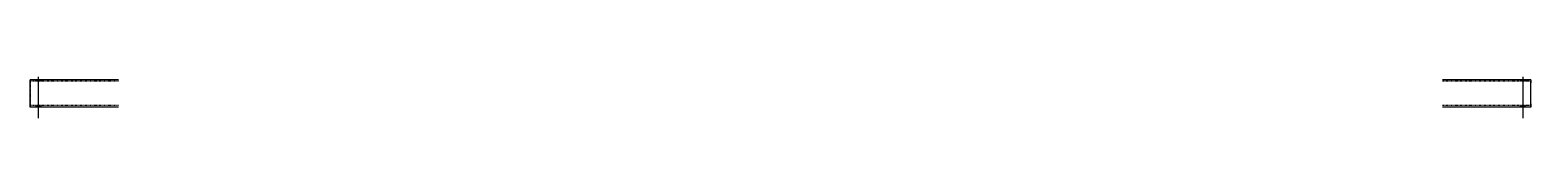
# Model space of a CAD drawing. Header units: millimetres. Extents: x 4 to 16712, y -13 to 217.
# Drawn here: x 11242 to 16712, y -13 to 137 of the extents above; entities that cross this region are included whole.
import ezdxf

# ---------------------------------------------------------------- set-up
doc = ezdxf.new("R2010")
doc.units = ezdxf.units.MM
doc.linetypes.add('DXK_LINE_DOT2', pattern=[3.9198, 1.9599, -1.9599])
doc.layers.add('STÅL', color=7, linetype='Continuous')

msp = doc.modelspace()

# ---------------------------------------------------------------- hatches: boundary and pattern name
at = {"layer": 'STÅL', "linetype": 'Continuous'}
for points in [[(11263.1, 121), (11281.1, 121), (11281.1, 127), (11263.1, 127)], [(11263.1, 121), (11281.1, 121), (11281.1, 127), (11263.1, 127)], [(16691.1, 127), (16673.1, 127), (16673.1, 121), (16691.1, 121)], [(16691.1, 127), (16673.1, 127), (16673.1, 121), (16691.1, 121)], [(11263.1, 27), (11281.1, 27), (11281.1, 33), (11263.1, 33)], [(11263.1, 27), (11281.1, 27), (11281.1, 33), (11263.1, 33)], [(16691.1, 33), (16673.1, 33), (16673.1, 27), (16691.1, 27)], [(16691.1, 33), (16673.1, 33), (16673.1, 27), (16691.1, 27)]]:
    msp.add_hatch(color=3, dxfattribs=at).paths.add_polyline_path(points)

# ---------------------------------------------------------------- linework, layer by layer
at = {"layer": 'STÅL', "color": 2, "linetype": 'Continuous'}
for p, q in [((11564.1, 127), (11242.1, 127)), ((11242.1, 126.1), (11242.1, 127)), ((11242.1, 123.5), (11242.1, 126.1)), ((11242.1, 119.6), (11242.1, 123.5)), ((11242.1, 115), (11242.1, 119.6)), ((11242.1, 39), (11242.1, 115)), ((16712.2, 127), (16390.1, 127)), ((16712.2, 127), (16712.2, 126.1)), ((16712.2, 126.1), (16712.2, 123.5)), ((16712.2, 123.5), (16712.2, 119.6)), ((16712.2, 119.6), (16712.2, 115)), ((16712.2, 39), (16712.2, 115)), ((11242.1, 34.4), (11242.1, 39)), ((11242.1, 30.5), (11242.1, 34.4)), ((11242.1, 27.9), (11242.1, 30.5)), ((11242.1, 27), (11242.1, 27.9)), ((11564.1, 27), (11242.1, 27)), ((16712.2, 27), (16390.1, 27)), ((16712.2, 39), (16712.2, 34.4)), ((16712.2, 34.4), (16712.2, 30.5)), ((16712.2, 30.5), (16712.2, 27.9)), ((16712.2, 27.9), (16712.2, 27))]:
    msp.add_line(p, q, dxfattribs=at)
at = {"layer": 'STÅL', "color": 7, "linetype": 'DXK_LINE_DOT2'}
for p, q in [((11242.1, 127), (11242.1, 127)), ((11242.1, 127), (11242.1, 126.1)), ((11242.1, 126.1), (11242.1, 123.5)), ((11242.1, 123.5), (11242.1, 119.2)), ((11242.1, 121), (11242.1, 121)), ((11564.1, 121), (11242.1, 121)), ((11242.1, 120.5), (11242.1, 121)), ((11242.1, 120.5), (11242.1, 121)), ((11242.1, 119.6), (11242.1, 120.5)), ((11242.1, 119.6), (11242.1, 120.5)), ((11242.1, 117.3), (11242.1, 119.6)), ((11242.1, 119.2), (11242.1, 119.6)), ((11242.1, 117.3), (11242.1, 119.2)), ((11242.1, 119.2), (11242.1, 115)), ((11242.1, 117.3), (11242.1, 39)), ((11242.1, 117.3), (11242.1, 39)), ((11242.1, 36.7), (11242.1, 115)), ((16712.2, 121), (16390.1, 121)), ((16712.1, 126.1), (16712.1, 127)), ((16712.1, 123.5), (16712.1, 126.1)), ((16712.1, 119.6), (16712.1, 123.5)), ((16712.1, 120.5), (16712.1, 121)), ((16712.1, 119.6), (16712.1, 120.5)), ((16712.1, 119.2), (16712.1, 119.6)), ((16712.1, 115), (16712.1, 119.6)), ((16712.1, 119.2), (16712.1, 117.3)), ((16712.1, 117.3), (16712.1, 115)), ((16712.1, 39), (16712.1, 115)), ((16712.1, 39), (16712.1, 115)), ((16712.2, 120.5), (16712.2, 121)), ((16712.2, 119.6), (16712.2, 120.5)), ((16712.2, 117.3), (16712.2, 119.6)), ((16712.2, 115), (16712.2, 117.3)), ((16712.2, 39), (16712.2, 115)), ((11242.1, 39), (11242.1, 36.7)), ((11242.1, 36.7), (11242.1, 39)), ((11242.1, 36.7), (11242.1, 34.8)), ((11242.1, 34.8), (11242.1, 36.7)), ((11242.1, 36.7), (11242.1, 33.5)), ((11242.1, 34.8), (11242.1, 33.5)), ((11242.1, 33.5), (11242.1, 34.8)), ((11242.1, 33.5), (11242.1, 33)), ((11242.1, 33), (11242.1, 33.5)), ((11242.1, 33.5), (11242.1, 30.5)), ((11242.1, 33), (11242.1, 33)), ((11564.1, 33), (11242.1, 33)), ((11242.1, 30.5), (11242.1, 27.9)), ((11242.1, 27.9), (11242.1, 27)), ((11242.1, 27), (11242.1, 27)), ((16712.2, 33), (16390.1, 33)), ((16712.1, 39), (16712.1, 36.7)), ((16712.1, 34.4), (16712.1, 39)), ((16712.1, 36.7), (16712.1, 34.8)), ((16712.1, 34.8), (16712.1, 33.5)), ((16712.1, 30.5), (16712.1, 34.4)), ((16712.1, 33.5), (16712.1, 33)), ((16712.1, 27.9), (16712.1, 30.5)), ((16712.1, 27), (16712.1, 27.9)), ((16712.2, 36.7), (16712.2, 39)), ((16712.2, 34.8), (16712.2, 36.7)), ((16712.2, 33.5), (16712.2, 34.8)), ((16712.2, 33), (16712.2, 33.5))]:
    msp.add_line(p, q, dxfattribs=at)
at = {"layer": 'STÅL', "color": 3, "linetype": 'Continuous'}
for p, q in [((11263.1, 127), (11263.1, 121)), ((11263.1, 127), (11263.1, 121)), ((11272.1, 137), (11272.1, -13)), ((11272.1, 137), (11272.1, -13)), ((11281.1, 127), (11281.1, 121)), ((11281.1, 127), (11281.1, 121)), ((16673.1, 127), (16673.1, 121)), ((16673.1, 127), (16673.1, 121)), ((16682.1, 137), (16682.1, -13)), ((16682.1, 137), (16682.1, -13)), ((16691.1, 127), (16691.1, 121)), ((16691.1, 127), (16691.1, 121)), ((11263.1, 33), (11263.1, 27)), ((11263.1, 33), (11263.1, 27)), ((11281.1, 33), (11281.1, 27)), ((11281.1, 33), (11281.1, 27)), ((16673.1, 33), (16673.1, 27)), ((16673.1, 33), (16673.1, 27)), ((16691.1, 33), (16691.1, 27)), ((16691.1, 33), (16691.1, 27))]:
    msp.add_line(p, q, dxfattribs=at)

doc.saveas('drawing.dxf')
